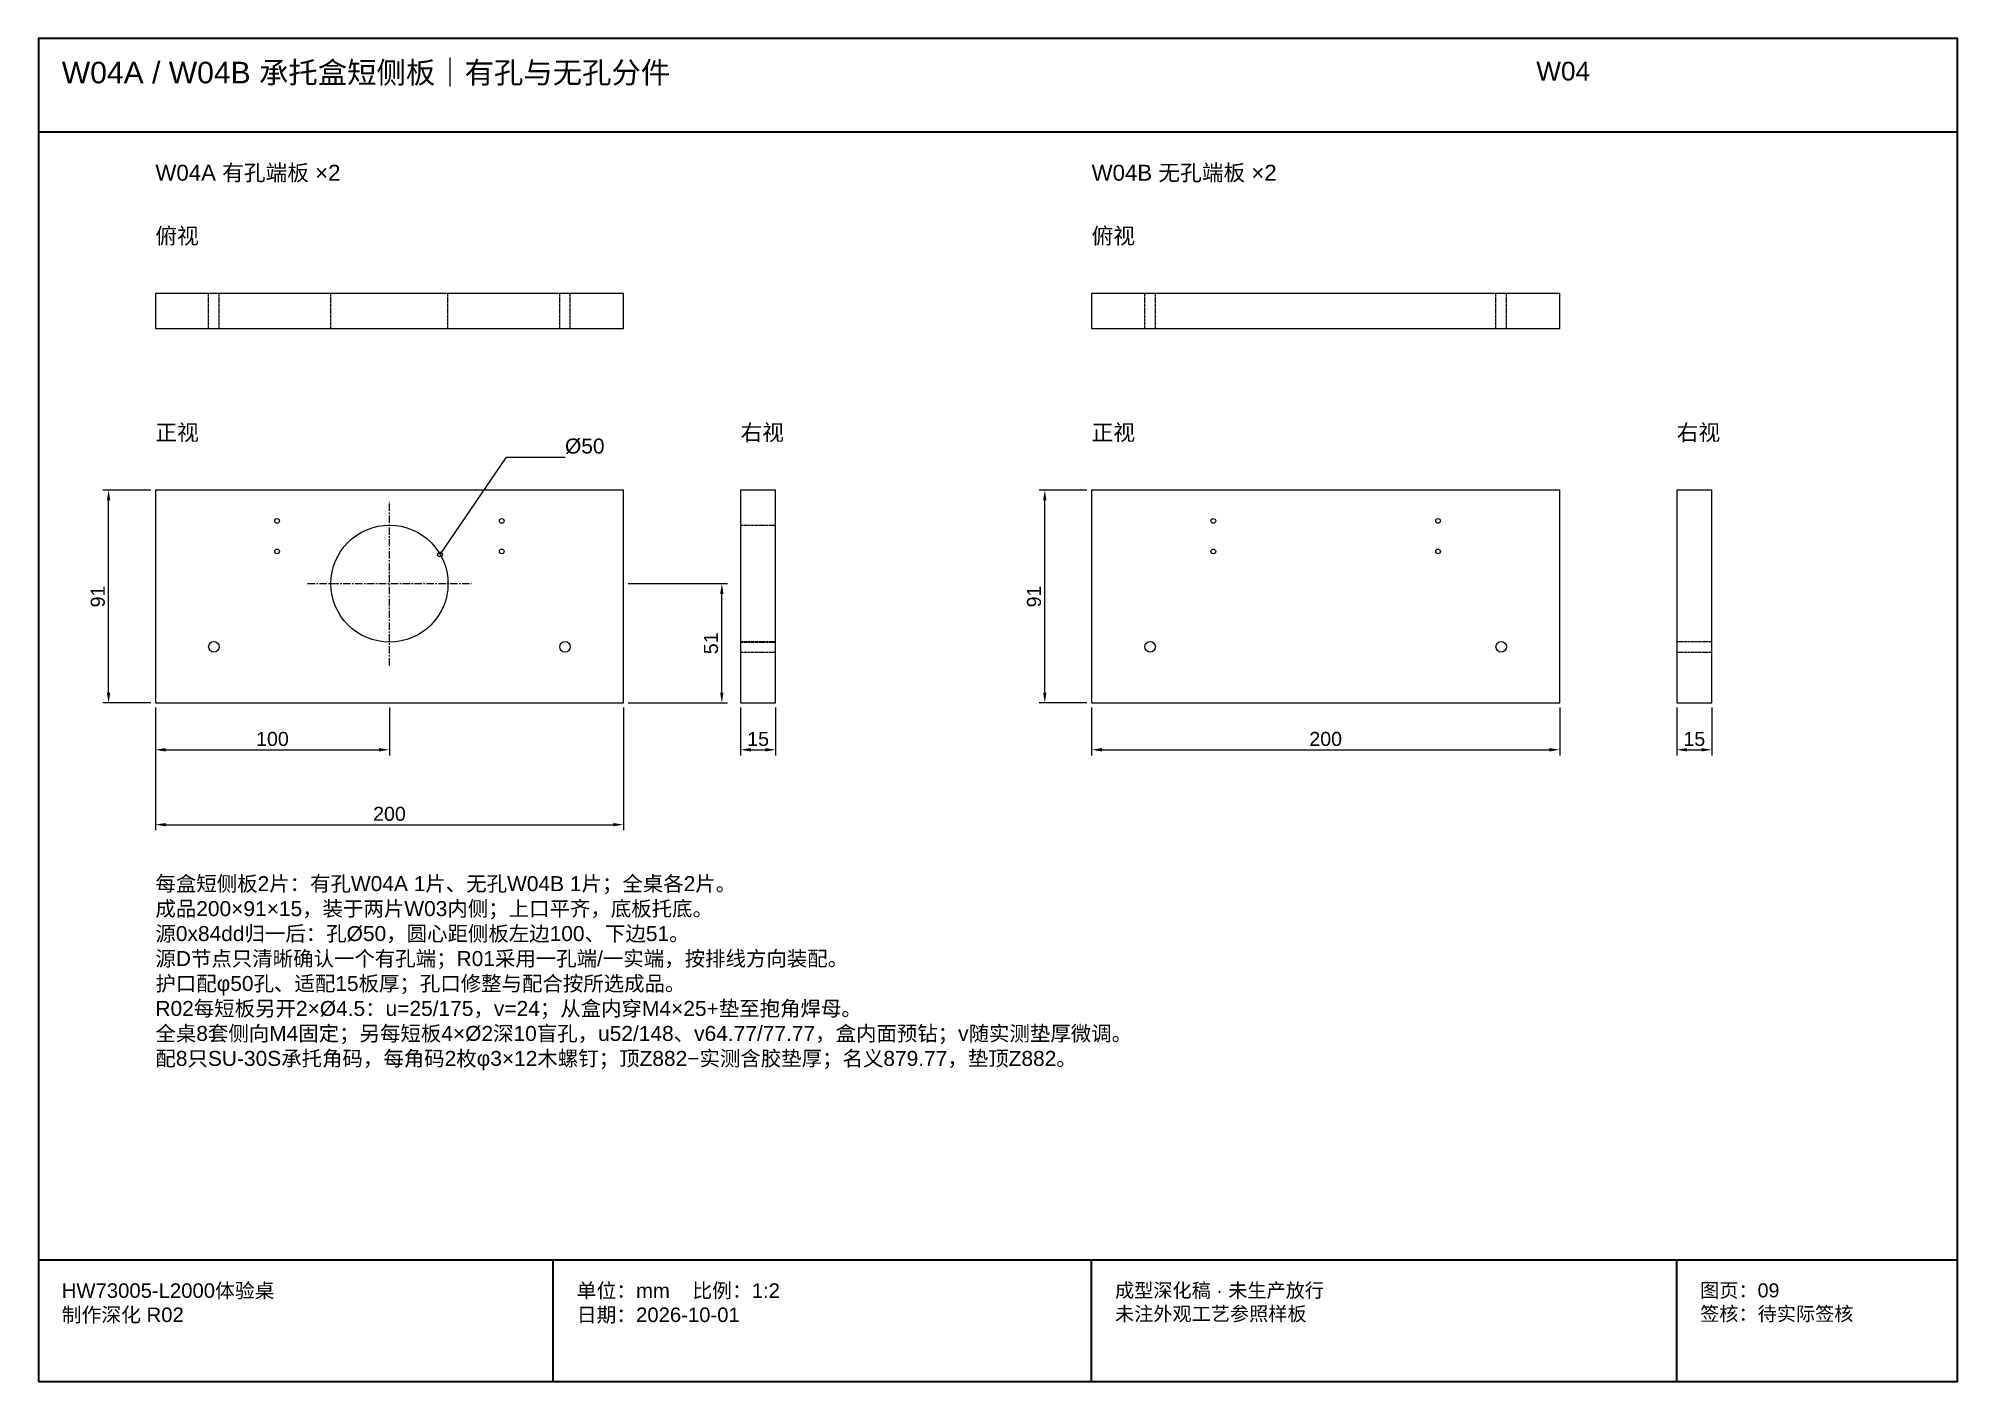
# Model space of a CAD drawing. Header units: millimetres. Extents: x 50 to 432208, y 2 to 4150.
# Drawn here: x 96010 to 96830, y 10 to 584 of the extents above; entities that cross this region are included whole.
import ezdxf

# ---------------------------------------------------------------- set-up
doc = ezdxf.new("R2010")
doc.units = ezdxf.units.MM
doc.linetypes.add('CENTER', pattern=[5.08, 3.175, -0.635, 0.635, -0.635])
doc.linetypes.add('DASHED', pattern=[1.524, 1.27, -0.254])
for name, color, linetype, lineweight in [('CENTER', 8, 'CENTER', 13), ('DIM', 7, 'Continuous', 13), ('FRAME', 7, 'Continuous', 35), ('HIDDEN', 8, 'DASHED', 13), ('NOTE', 7, 'Continuous', 18), ('OUTLINE', 7, 'Continuous', 25)]:
    doc.layers.add(name, color=color, linetype=linetype, lineweight=lineweight)
doc.styles.add('CN', font='Arial Unicode.ttf')
doc.dimstyles.new('D2', dxfattribs={"dimtxt": 6, "dimasz": 4.4, "dimexe": 2.4, "dimexo": 2, "dimgap": 1.6, "dimtad": 1, "dimdsep": 46, "dimtxsty": 'CN', "dimcen": 2.5, "dimclrd": 7, "dimclre": 7, "dimclrt": 7, "dimazin": 3, "dimtfac": 1, "dimtmove": 0, "dimatfit": 3})

msp = doc.modelspace()

# ---------------------------------------------------------------- texts
at = {"layer": 'NOTE', "attachment_point": 1, "style": 'CN'}
for s, insert, char_height, width in [('W04A / W04B 承托盒短侧板｜有孔与无孔分件', (96020, 574), 9.2, 620), ('W04', (96650, 574), 8, 180), ('W04A 有孔端板 ×2', (96060, 530), 6.8, 220), ('W04B 无孔端板 ×2', (96460, 530), 6.8, 220), ('俯视', (96060, 503), 6.8, 220), ('俯视', (96460, 503), 6.8, 220), ('正视', (96060, 419), 6.8, 220), ('右视', (96310, 419), 6.8, 220), ('正视', (96460, 419), 6.8, 220), ('右视', (96710, 419), 6.8, 220), ('Ø50', (96235, 413), 6.4, 180), ('每盒短侧板2片：有孔W04A 1片、无孔W04B 1片；全桌各2片。\\P成品200×91×15，装于两片W03内侧；上口平齐，底板托底。\\P源0x84dd归一后：孔Ø50，圆心距侧板左边100、下边51。\\P源D节点只清晰确认一个有孔端；R01采用一孔端/一实端，按排线方向装配。\\P护口配φ50孔、适配15板厚；孔口修整与配合按所选成品。\\PR02每短板另开2×Ø4.5：u=25/175，v=24；从盒内穿M4×25+垫至抱角焊母。\\P全桌8套侧向M4固定；另每短板4×Ø2深10盲孔，u52/148、v64.77/77.77，盒内面预钻；v随实测垫厚微调。\\P配8只SU-30S承托角码，每角码2枚φ3×12木螺钉；顶Z882−实测含胶垫厚；名义879.77，垫顶Z882。', (96060, 226), 6.4, 700), ('HW73005-L2000体验桌\\P制作深化 R02', (96020, 52), 6.2, 200), ('单位：mm    比例：1:2\\P日期：2026-10-01', (96240, 52), 6.2, 210), ('成型深化稿 · 未生产放行\\P未注外观工艺参照样板', (96470, 52), 6, 230), ('图页：09\\P签核：待实际签核', (96720, 52), 6, 110)]:
    msp.add_mtext(s, dxfattribs=dict(at, insert=insert, char_height=char_height, width=width))

# ---------------------------------------------------------------- dimensions: what is measured, and where the dimension line sits
at = {"layer": 'DIM'}
for base, p1, p2 in [((96040, 300), (96060, 300), (96060, 391)), ((96440, 300), (96460, 300), (96460, 391)), ((96302, 300), (96260, 300), (96260, 351))]:
    msp.add_linear_dim(base=base, p1=p1, p2=p2, angle=90, dimstyle='D2', dxfattribs=at).render()
for base, p1, p2 in [((96060, 248), (96060, 300), (96260, 300)), ((96060, 280), (96060, 300), (96160, 300)), ((96310, 280), (96310, 300), (96325, 300)), ((96460, 280), (96460, 300), (96660, 300)), ((96710, 280), (96710, 300), (96725, 300))]:
    msp.add_linear_dim(base=base, p1=p1, p2=p2, dimstyle='D2', dxfattribs=at).render()

# ---------------------------------------------------------------- linework, layer by layer
at = {"layer": 'CENTER'}
for p, q in [((96160, 316), (96160, 386)), ((96125, 351), (96195, 351))]:
    msp.add_line(p, q, dxfattribs=at)
at = {"layer": 'DIM'}
msp.add_lwpolyline([(96181.65, 363.5), (96210, 405), (96235, 405)], dxfattribs=at)
msp.add_circle((96181.65, 363.5), 1, dxfattribs=at)
at = {"layer": 'FRAME'}
for p, q in [((96010, 544), (96830, 544)), ((96010, 62), (96830, 62)), ((96230, 10), (96230, 62)), ((96460, 10), (96460, 62)), ((96710, 10), (96710, 62))]:
    msp.add_line(p, q, dxfattribs=at)
msp.add_lwpolyline([(96010, 10), (96830, 10), (96830, 584), (96010, 584)], close=True, dxfattribs=at)
at = {"layer": 'HIDDEN'}
for p, q in [((96082.75, 460), (96082.75, 475)), ((96087.25, 460), (96087.25, 475)), ((96135, 460), (96135, 475)), ((96185, 460), (96185, 475)), ((96232.75, 460), (96232.75, 475)), ((96237.25, 460), (96237.25, 475)), ((96482.75, 460), (96482.75, 475)), ((96487.25, 460), (96487.25, 475)), ((96632.75, 460), (96632.75, 475)), ((96637.25, 460), (96637.25, 475)), ((96310, 376), (96325, 376)), ((96310, 326.25), (96325, 326.25)), ((96310, 326.25), (96325, 326.25)), ((96310, 326), (96325, 326)), ((96310, 321.75), (96325, 321.75)), ((96310, 321.75), (96325, 321.75)), ((96710, 326.25), (96725, 326.25)), ((96710, 326.25), (96725, 326.25)), ((96710, 321.75), (96725, 321.75)), ((96710, 321.75), (96725, 321.75))]:
    msp.add_line(p, q, dxfattribs=at)
at = {"layer": 'OUTLINE'}
for points in [[(96060, 460), (96260, 460), (96260, 475), (96060, 475)], [(96460, 460), (96660, 460), (96660, 475), (96460, 475)], [(96060, 300), (96260, 300), (96260, 391), (96060, 391)], [(96310, 300), (96325, 300), (96325, 391), (96310, 391)], [(96460, 300), (96660, 300), (96660, 391), (96460, 391)], [(96710, 300), (96725, 300), (96725, 391), (96710, 391)]]:
    msp.add_lwpolyline(points, close=True, dxfattribs=at)
for centre, radius in [((96112, 377.77), 1), ((96208, 377.77), 1), ((96512, 377.77), 1), ((96608, 377.77), 1), ((96160, 351), 25), ((96112, 364.77), 1), ((96208, 364.77), 1), ((96512, 364.77), 1), ((96608, 364.77), 1), ((96085, 324), 2.25), ((96235, 324), 2.25), ((96485, 324), 2.25), ((96635, 324), 2.25)]:
    msp.add_circle(centre, radius, dxfattribs=at)

msp.set_redraw_order([(e.dxf.handle, doc.entitydb.next_handle()) for e in msp.query("TEXT MTEXT ATTDEF DIMENSION ARC_DIMENSION")])  # texts and dimensions are drawn at this point

doc.saveas('drawing.dxf')
